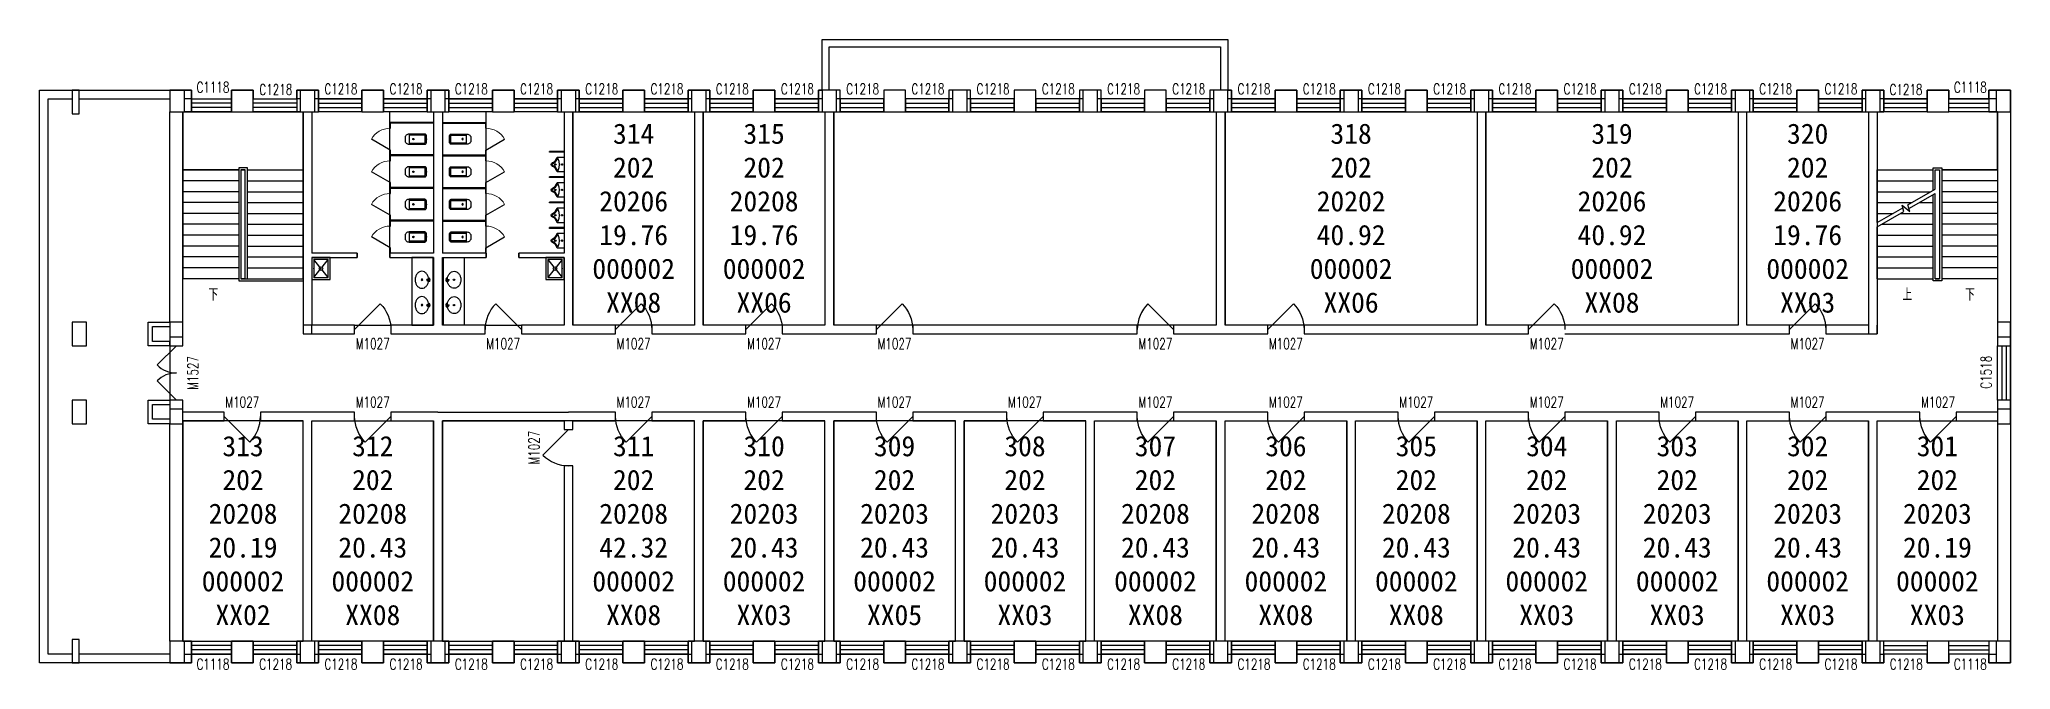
# Model space of a CAD drawing. Header units: millimetres. Extents: x 147696 to 202096, y 126490 to 143873.
import ezdxf

# ---------------------------------------------------------------- set-up
doc = ezdxf.new("R2010")
doc.units = ezdxf.units.MM
doc.header["$LTSCALE"] = 1000
doc.linetypes.add('DASH', pattern=[0.35, 0.25, -0.1])
for name, color, linetype in [('GROS', 6, 'Continuous'), ('RM', 5, 'Continuous'), ('RM$', 5, 'Continuous'), ('RM$TXT', 5, 'Continuous'), ('主体', 255, 'Continuous')]:
    doc.layers.add(name, color=color, linetype=linetype)
doc.layers.get('0').off()
doc.layers.get('0').freeze()
doc.styles.add('_TCH_DIM', font='SIMPLEX', dxfattribs={"bigfont": 'GBCBIG'})
doc.styles.add('_TCH_WINDOW', font='SIMPLEX', dxfattribs={"bigfont": 'GBCBIG'})
doc.styles.get("Standard").update_dxf_attribs({"font": ''})
doc.styles.get('Standard').set_extended_font_data('SimSun')

msp = doc.modelspace()

# ---------------------------------------------------------------- texts
at = {"layer": 'RM$TXT', "char_height": 558.8, "attachment_point": 2}
for s, insert in [('314^M^J202^M^J20206^M^J19.76^M^J000002^M^JXX08^M^J', (164096, 141553)), ('315^M^J202^M^J20208^M^J19.76^M^J000002^M^JXX06^M^J', (167696, 141553)), ('318^M^J202^M^J20202^M^J40.92^M^J000002^M^JXX06^M^J', (183896, 141553)), ('319^M^J202^M^J20206^M^J40.92^M^J000002^M^JXX08^M^J', (191096, 141553)), ('320^M^J202^M^J20206^M^J19.76^M^J000002^M^JXX03^M^J', (196496, 141553)), ('313^M^J202^M^J20208^M^J20.19^M^J000002^M^JXX02^M^J', (153316, 132933)), ('312^M^J202^M^J20208^M^J20.43^M^J000002^M^JXX08^M^J', (156896, 132933)), ('311^M^J202^M^J20208^M^J42.32^M^J000002^M^JXX08^M^J', (164096, 132933)), ('310^M^J202^M^J20203^M^J20.43^M^J000002^M^JXX03^M^J', (167696, 132933)), ('309^M^J202^M^J20203^M^J20.43^M^J000002^M^JXX05^M^J', (171296, 132933)), ('308^M^J202^M^J20203^M^J20.43^M^J000002^M^JXX03^M^J', (174896, 132933)), ('307^M^J202^M^J20208^M^J20.43^M^J000002^M^JXX08^M^J', (178496, 132933)), ('306^M^J202^M^J20208^M^J20.43^M^J000002^M^JXX08^M^J', (182096, 132933)), ('305^M^J202^M^J20208^M^J20.43^M^J000002^M^JXX08^M^J', (185696, 132933)), ('304^M^J202^M^J20203^M^J20.43^M^J000002^M^JXX03^M^J', (189296, 132933)), ('303^M^J202^M^J20203^M^J20.43^M^J000002^M^JXX03^M^J', (192896, 132933)), ('302^M^J202^M^J20203^M^J20.43^M^J000002^M^JXX03^M^J', (196496, 132933)), ('301^M^J202^M^J20203^M^J20.19^M^J000002^M^JXX03^M^J', (200076, 132933))]:
    msp.add_mtext(s, dxfattribs=dict(at, insert=insert))
at = {"layer": '主体', "color": 2, "style": '_TCH_DIM'}
for s, p in [('下', (152361, 136668)), ('上', (199112, 136668)), ('下', (200841, 136668))]:
    msp.add_text(s, height=338, dxfattribs=at).set_placement(p)

# ---------------------------------------------------------------- blocks, each defined once
blk = doc.blocks.new('$DorLib2D$00000114')
at = {"color": 0}
blk.add_line((0.5, 0), (-0.207, 0.707), dxfattribs=at)
blk.add_arc((0.5, 0), 1, 135, 180, dxfattribs=at)
blk = doc.blocks.new('$lvtry$00000201')
at = {"color": 0}
for p, q in [((140, -470, 0), (-140, -470, 0)), ((100, -30, 0), (-100, -30, 0)), ((110, -470, 0), (110, -40, 0))]:
    blk.add_line(p, q, dxfattribs=at)
at = {"color": 0, "elevation": 0}
blk.add_lwpolyline([(140, -40, 0.414214), (100, 0), (-100, 0, 0.414214), (-140, -40), (-140, -480, 0.414214), (-30, -590), (30, -590, 0.414214), (140, -480)], format="xyb", close=True, dxfattribs=at)
blk.add_lwpolyline([(-110, -40), (-110, -470)], dxfattribs=at)
at = {"color": 0}
blk.add_circle((0, -359, 0), 20, dxfattribs=at)
for centre, start, end in [((-100, -40, 0), 90, 180), ((100, -40, 0), 0, 90)]:
    blk.add_arc(centre, 10, start, end, dxfattribs=at)
for p in [(0, 0, 0), (0, -359, 0)]:
    blk.add_point(p, dxfattribs=at)
blk = doc.blocks.new('$TCHSYS$APDOOR2D')
blk.add_line((0.5, 0), (0, 0.866))
at = {"lineweight": 13}
blk.add_arc((0.5, 0), 1, 120, 180, dxfattribs=at)
blk = doc.blocks.new('$lvtry$00000191')
at = {"color": 0}
for p, q in [((-250, -50, 0), (-39, -219, 0)), ((-250, -450, 0), (-39, -281, 0)), ((39, -219, 0), (250, -50, 0)), ((39, -281, 0), (250, -450, 0))]:
    blk.add_line(p, q, dxfattribs=at)
at = {"color": 0, "elevation": 0}
for points in [[(300, -500), (300, 0), (-300, 0), (-300, -500)], [(250, -450), (250, -50), (-250, -50), (-250, -450)]]:
    blk.add_lwpolyline(points, close=True, dxfattribs=at)
at = {"color": 0}
blk.add_circle((0, -250, 0), 50, dxfattribs=at)
for p in [(0, -50, 0), (0, -250, 0)]:
    blk.add_point(p, dxfattribs=at)
blk = doc.blocks.new('$lvtry$00000194')
at = {"color": 0}
for p, q in [((-17, -27), (-17, -17)), ((17, -27), (17, -17))]:
    blk.add_line(p, q, dxfattribs=at)
blk.add_lwpolyline([(14, -39, -0.067374), (92, -53, -0.088152), (166, -93, -0.105269), (218, -155, -0.121685), (235, -224, -0.121685), (218, -292, -0.105269), (166, -355, -0.088152), (92, -394, -0.078966), (0, -409, -0.078966), (-92, -394, -0.088152), (-166, -355, -0.105269), (-218, -292, -0.121685), (-235, -224, -0.121685), (-218, -155, -0.105269), (-166, -93, -0.088152), (-92, -53, -0.059935), (-23, -40, -0.059935)], format="xyb", dxfattribs=at)
for centre, radius in [((0, -221), 20), ((0, -27), 16.7), ((0, -221), 15)]:
    blk.add_circle(centre, radius, dxfattribs=at)
for centre, radius, start, end in [((0, -17), 16.7, 0, 180), ((-40, -17), 10.1, 106.6096, 258.1648), ((-64, 250), 259, 274.7069, 282.3732), ((-75, -197), 173, 71.36, 79.1873), ((-29, -63), 6.77, 155.344, 308.3224), ((-171, 35), 166, 324.8411, 338.1337), ((-171, 35), 170, 324.8411, 331.3523), ((-29, -63), 3.37, 155.344, 308.3224), ((100, -178), 170, 132.3141, 138.8253), ((100, -178), 166, 125.5327, 138.8253), ((-12, -42), 10.6, 201.8924, 261.774), ((-381, -99), 372, 2.3982, 6.7627), ((0, -80), 9.9, 201.7837, 338.2163), ((64, 250), 259, 257.6268, 265.2931), ((381, -99), 372, 170.1008, 177.6018), ((75, -197), 173, 100.8127, 110.4191), ((40, -17), 10.1, 281.8352, 73.3904)]:
    blk.add_arc(centre, radius, start, end, dxfattribs=at)
for p in [(0, -27), (0, -221)]:
    blk.add_point(p, dxfattribs=at)
blk = doc.blocks.new('$WINLIB2D$00000001')
at = {"color": 0}
for points in [[(-0.5, 0.5), (-0.5, -0.5)], [(-0.5, 0.5), (0.5, 0.5)], [(0.5, -0.5), (0.5, 0.5)], [(0.5, 0.167), (-0.5, 0.167)], [(0.5, -0.167), (-0.5, -0.167)], [(-0.5, -0.5), (0.5, -0.5)]]:
    blk.add_lwpolyline(points, dxfattribs=at)
blk = doc.blocks.new('$lvtry$00000222')
at = {"color": 0, "elevation": 0}
blk.add_lwpolyline([(-205, -191), (-205, 0), (205, 0), (205, -191, 0.268068), (51, -323, -0.317765), (0, -360, -0.317765), (-51, -323, 0.268068)], format="xyb", close=True, dxfattribs=at)
at = {"color": 0}
for centre in [(0, -60, 0), (0, -242, 0)]:
    blk.add_circle(centre, 20, dxfattribs=at)
for centre, radius, start, end in [((-152, -175, 0), 10, 114.1084, 248.1394), ((5, -526, 0), 395, 66.6675, 114.1084), ((-243, -401, 0), 233, 19.2639, 68.1394), ((0, -316, 0), 24, 199.2639, 269.4998), ((0, -316, 0), 24, 270.5002, 340.7361), ((243, -401, 0), 233, 110.4941, 160.7361), ((158, -173, 0), 10, 290.4941, 66.6675)]:
    blk.add_arc(centre, radius, start, end, dxfattribs=at)
for p in [(0, -60, 0), (0, -242, 0)]:
    blk.add_point(p, dxfattribs=at)
blk = doc.blocks.new('$DorLib2D$00000116')
at = {"color": 0}
for p, q in [((-0.5, 0), (-0.146, 0.354)), ((0.5, 0), (0.146, 0.354))]:
    blk.add_line(p, q, dxfattribs=at)
for centre, start, end in [((-0.5, 0), 0, 45), ((0.5, 0), 135, 180)]:
    blk.add_arc(centre, 0.5, start, end, dxfattribs=at)

# ---------------------------------------------------------------- linework, layer by layer
at = {"layer": 'GROS'}
msp.add_lwpolyline([(147696, 142473), (151896, 142473), (151896, 142233), (152996, 142233), (152996, 142473), (153596, 142473), (153596, 142233), (154796, 142233), (154796, 142473), (155396, 142473), (155396, 142233), (156596, 142233), (156596, 142473), (157196, 142473), (157196, 142233), (158396, 142233), (158396, 142473), (158996, 142473), (158996, 142233), (160196, 142233), (160196, 142416), (160196, 142473), (160796, 142473), (160796, 142233), (161996, 142233), (161996, 142473), (162596, 142473), (162596, 142233), (163796, 142233), (163796, 142473), (164396, 142473), (164396, 142233), (165596, 142233), (165596, 142473), (166196, 142473), (166196, 142233), (167396, 142233), (167396, 142473), (167996, 142473), (167996, 142233), (169196, 142233), (169196, 142473), (169296, 142473), (169296, 143873), (180496, 143873), (180496, 142473), (180596, 142473), (180596, 142233), (181796, 142233), (181796, 142473), (182396, 142473), (182396, 142233), (183596, 142233), (183596, 142473), (184196, 142473), (184196, 142233), (185396, 142233), (185396, 142473), (185996, 142473), (185996, 142233), (187196, 142233), (187196, 142473), (187796, 142473), (187796, 142233), (188996, 142233), (188996, 142473), (189596, 142473), (189596, 142233), (190796, 142233), (190796, 142473), (191396, 142473), (191396, 142233), (192596, 142233), (192596, 142473), (193196, 142473), (193196, 142233), (194396, 142233), (194396, 142473), (194996, 142473), (194996, 142233), (196196, 142233), (196196, 142473), (196796, 142473), (196796, 142233), (197996, 142233), (197996, 142473), (198596, 142473), (198596, 142233), (199796, 142233), (199796, 142473), (200396, 142473), (200396, 142233), (201496, 142233), (201496, 142473), (202096, 142473), (202096, 126673), (201696, 126673), (201496, 126673), (201496, 126913), (200396, 126913), (200396, 126672), (199796, 126672), (199796, 126913), (198596, 126913), (198596, 126673), (197996, 126673), (197996, 126913), (196796, 126913), (196796, 126672), (196196, 126672), (196196, 126913), (194996, 126913), (194996, 126673), (194396, 126673), (194396, 126913), (193196, 126913), (193196, 126672), (192596, 126672), (192596, 126913), (191396, 126913), (191396, 126673), (190796, 126673), (190796, 126913), (189596, 126913), (189596, 126672), (188996, 126672), (188996, 126913), (187796, 126913), (187796, 126673), (187196, 126673), (187196, 126913), (185996, 126913), (185996, 126672), (185396, 126672), (185396, 126913), (184196, 126913), (184196, 126673), (183596, 126673), (183596, 126913), (182396, 126913), (182396, 126672), (181796, 126672), (181796, 126913), (180596, 126913), (180596, 126673), (179996, 126673), (179996, 126913), (178796, 126913), (178796, 126672), (178196, 126672), (178196, 126913), (176996, 126913), (176996, 126673), (176396, 126673), (176396, 126915), (175196, 126913), (175196, 126672), (174596, 126672), (174596, 126913), (173396, 126913), (173396, 126673), (172796, 126673), (172796, 126913), (171596, 126913), (171596, 126672), (170996, 126672), (170996, 126913), (169796, 126913), (169796, 126673), (169196, 126673), (169196, 126913), (167996, 126913), (167996, 126672), (167396, 126672), (167396, 126913), (166196, 126913), (166196, 126673), (165596, 126673), (165596, 126913), (164396, 126913), (164396, 126672), (163796, 126672), (163796, 126913), (162596, 126913), (162596, 126673), (161996, 126673), (161996, 126913), (160796, 126913), (160796, 126672), (160196, 126672), (160196, 126913), (158996, 126913), (158996, 126673), (158396, 126673), (158396, 126913), (157196, 126913), (157196, 126672), (156596, 126672), (156596, 126913), (155396, 126913), (155396, 126673), (154796, 126673), (154796, 126913), (153596, 126913), (153596, 126672), (152996, 126672), (152996, 126913), (151896, 126913), (151896, 126673), (147696, 126673), (147696, 142473)], dxfattribs=at)
at = {"layer": 'RM', "color": 5}
msp.add_lwpolyline([(169616, 141873), (180176, 141873), (180176, 135993), (169616, 135993)], close=True, dxfattribs=at)
at = {"layer": 'RM$', "color": 5}
for points in [[(162416, 141873), (165776, 141873), (165776, 135993), (162416, 135993)], [(166016, 141873), (169376, 141873), (169376, 135993), (166016, 135993)], [(180416, 141873), (187376, 141873), (187376, 135993), (180416, 135993)], [(187616, 141873), (194576, 141873), (194576, 135993), (187616, 135993)], [(194816, 141873), (198176, 141873), (198176, 135993), (194816, 135993)], [(154976, 133353), (151656, 133353), (151656, 127273), (154976, 127273)], [(155216, 133353), (158576, 133353), (158576, 127273), (155216, 127273)], [(165776, 133353), (158816, 133353), (158816, 127273), (165776, 127273)], [(169376, 133353), (166016, 133353), (166016, 127273), (169376, 127273)], [(172976, 133353), (169616, 133353), (169616, 127273), (172976, 127273)], [(176576, 133353), (173216, 133353), (173216, 127273), (176576, 127273)], [(176816, 133353), (180176, 133353), (180176, 127273), (176816, 127273)], [(180416, 133353), (183776, 133353), (183776, 127273), (180416, 127273)], [(184016, 133353), (187376, 133353), (187376, 127273), (184016, 127273)], [(187616, 133353), (190976, 133353), (190976, 127273), (187616, 127273)], [(191216, 133353), (194576, 133353), (194576, 127273), (191216, 127273)], [(194816, 133353), (198176, 133353), (198176, 127273), (194816, 127273)], [(198416, 133353), (201736, 133353), (201736, 127273), (198416, 127273)]]:
    msp.add_lwpolyline(points, close=True, dxfattribs=at)
at = {"layer": '主体'}
for p, q in [((148796, 142473), (148596, 142473)), ((148596, 142473), (148596, 141823)), ((148796, 141823), (148796, 142473)), ((151696, 142473), (151296, 142473)), ((151296, 142473), (151296, 141873)), ((151696, 141873), (151696, 142473)), ((151896, 142473), (151696, 142473)), ((151896, 142233), (151696, 142233)), ((151896, 142233), (151896, 142473)), ((151896, 141873), (151896, 142233)), ((153596, 142473), (152996, 142473)), ((152996, 142473), (152996, 141873)), ((153596, 141873), (153596, 142473)), ((154896, 142473), (154796, 142473)), ((154796, 142473), (154796, 142233)), ((154896, 142233), (154796, 142233)), ((154796, 142233), (154796, 141873)), ((155296, 142473), (154896, 142473)), ((154896, 142473), (154896, 141873)), ((155296, 141873), (155296, 142473)), ((155396, 142473), (155296, 142473)), ((155396, 142233), (155296, 142233)), ((155396, 142233), (155396, 142473)), ((155396, 141873), (155396, 142233)), ((157196, 142473), (156596, 142473)), ((156596, 142473), (156596, 141873)), ((157196, 141873), (157196, 142473)), ((158496, 142473), (158396, 142473)), ((158396, 142473), (158396, 142233)), ((158496, 142233), (158396, 142233)), ((158396, 142233), (158396, 141873)), ((158896, 142473), (158496, 142473)), ((158496, 142473), (158496, 141873)), ((158896, 141873), (158896, 142473)), ((158996, 142473), (158896, 142473)), ((158996, 142233), (158896, 142233)), ((158996, 142233), (158996, 142473)), ((158996, 141873), (158996, 142233)), ((160796, 142473), (160196, 142473)), ((160196, 142473), (160196, 141873)), ((160796, 141873), (160796, 142473)), ((162096, 142473), (161996, 142473)), ((161996, 142473), (161996, 142233)), ((162096, 142233), (161996, 142233)), ((161996, 142233), (161996, 141873)), ((162496, 142473), (162096, 142473)), ((162096, 142473), (162096, 141873)), ((162496, 141873), (162496, 142473)), ((162596, 142473), (162496, 142473)), ((162596, 142233), (162496, 142233)), ((162596, 142233), (162596, 142473)), ((162596, 141873), (162596, 142233)), ((164396, 142473), (163796, 142473)), ((163796, 142473), (163796, 141873)), ((164396, 141873), (164396, 142473)), ((165696, 142473), (165596, 142473)), ((165596, 142473), (165596, 142233)), ((165696, 142233), (165596, 142233)), ((165596, 142233), (165596, 141873)), ((166096, 142473), (165696, 142473)), ((165696, 142473), (165696, 141873)), ((166096, 141873), (166096, 142473)), ((166196, 142473), (166096, 142473)), ((166196, 142233), (166096, 142233)), ((166196, 142233), (166196, 142473)), ((166196, 141873), (166196, 142233)), ((167996, 142473), (167396, 142473)), ((167396, 142473), (167396, 141873)), ((167996, 141873), (167996, 142473)), ((169296, 142473), (169196, 142473)), ((169196, 142473), (169196, 142233)), ((169296, 142233), (169196, 142233)), ((169196, 142233), (169196, 141873)), ((169696, 142473), (169296, 142473)), ((169296, 142473), (169296, 141873)), ((169696, 141873), (169696, 142473)), ((169796, 142473), (169696, 142473)), ((169796, 142233), (169696, 142233)), ((169796, 142233), (169796, 142473)), ((169796, 141873), (169796, 142233)), ((171596, 142473), (170996, 142473)), ((170996, 142473), (170996, 141873)), ((171596, 141873), (171596, 142473)), ((172896, 142473), (172796, 142473)), ((172796, 142473), (172796, 142233)), ((172896, 142233), (172796, 142233)), ((172796, 142233), (172796, 141873)), ((173296, 142473), (172896, 142473)), ((172896, 142473), (172896, 141873)), ((173396, 142473), (173296, 142473)), ((173296, 141873), (173296, 142473)), ((173396, 142233), (173296, 142233)), ((173396, 142233), (173396, 142473)), ((173396, 141873), (173396, 142233)), ((175196, 142473), (174596, 142473)), ((174596, 142473), (174596, 141873)), ((175196, 141873), (175196, 142473)), ((176496, 142473), (176396, 142473)), ((176396, 142473), (176396, 142233)), ((176496, 142233), (176396, 142233)), ((176396, 142233), (176396, 141873)), ((176896, 142473), (176496, 142473)), ((176496, 142473), (176496, 141873)), ((176996, 142473), (176896, 142473)), ((176896, 141873), (176896, 142473)), ((176996, 142233), (176896, 142233)), ((176996, 142233), (176996, 142473)), ((176996, 141873), (176996, 142233)), ((178796, 142473), (178196, 142473)), ((178196, 142473), (178196, 141873)), ((178796, 141873), (178796, 142473)), ((180096, 142473), (179996, 142473)), ((179996, 142473), (179996, 142233)), ((180096, 142233), (179996, 142233)), ((179996, 142233), (179996, 141873)), ((180496, 142473), (180096, 142473)), ((180096, 142473), (180096, 141873)), ((180496, 141873), (180496, 142473)), ((180596, 142473), (180496, 142473)), ((180596, 142233), (180496, 142233)), ((180596, 142233), (180596, 142473)), ((180596, 141873), (180596, 142233)), ((182396, 142473), (181796, 142473)), ((181796, 142473), (181796, 141873)), ((182396, 141873), (182396, 142473)), ((183696, 142473), (183596, 142473)), ((183596, 142473), (183596, 142233)), ((183696, 142233), (183596, 142233)), ((183596, 142233), (183596, 141873)), ((184096, 142473), (183696, 142473)), ((183696, 142473), (183696, 141873)), ((184096, 141873), (184096, 142473)), ((184196, 142473), (184096, 142473)), ((184196, 142233), (184096, 142233)), ((184196, 142233), (184196, 142473)), ((184196, 141873), (184196, 142233)), ((185996, 142473), (185396, 142473)), ((185396, 142473), (185396, 141873)), ((185996, 141873), (185996, 142473)), ((187296, 142473), (187196, 142473)), ((187196, 142473), (187196, 142233)), ((187296, 142233), (187196, 142233)), ((187196, 142233), (187196, 141873)), ((187696, 142473), (187296, 142473)), ((187296, 142473), (187296, 141873)), ((187696, 141873), (187696, 142473)), ((187796, 142473), (187696, 142473)), ((187796, 142233), (187696, 142233)), ((187796, 142233), (187796, 142473)), ((187796, 141873), (187796, 142233)), ((189596, 142473), (188996, 142473)), ((188996, 142473), (188996, 141873)), ((189596, 141873), (189596, 142473)), ((190896, 142473), (190796, 142473)), ((190796, 142473), (190796, 142233)), ((190896, 142233), (190796, 142233)), ((190796, 142233), (190796, 141873)), ((191296, 142473), (190896, 142473)), ((190896, 142473), (190896, 141873)), ((191296, 141873), (191296, 142473)), ((191396, 142473), (191296, 142473)), ((191396, 142233), (191296, 142233)), ((191396, 142233), (191396, 142473)), ((191396, 141873), (191396, 142233)), ((193196, 142473), (192596, 142473)), ((192596, 142473), (192596, 141873)), ((193196, 141873), (193196, 142473)), ((194496, 142473), (194396, 142473)), ((194396, 142473), (194396, 142233)), ((194496, 142233), (194396, 142233)), ((194396, 142233), (194396, 141873)), ((194896, 142473), (194496, 142473)), ((194496, 142473), (194496, 141873)), ((194896, 141873), (194896, 142473)), ((194996, 142473), (194896, 142473)), ((194996, 142233), (194896, 142233)), ((194996, 142233), (194996, 142473)), ((194996, 141873), (194996, 142233)), ((196796, 142473), (196196, 142473)), ((196196, 142473), (196196, 141873)), ((196796, 141873), (196796, 142473)), ((198096, 142473), (197996, 142473)), ((197996, 142473), (197996, 142233)), ((198096, 142233), (197996, 142233)), ((197996, 142233), (197996, 141873)), ((198496, 142473), (198096, 142473)), ((198096, 142473), (198096, 141873)), ((198496, 141873), (198496, 142473)), ((198596, 142473), (198496, 142473)), ((198596, 142233), (198496, 142233)), ((198596, 142233), (198596, 142473)), ((198596, 141873), (198596, 142233)), ((200396, 142473), (199796, 142473)), ((199796, 142473), (199796, 141873)), ((200396, 141873), (200396, 142473)), ((201696, 142473), (201496, 142473)), ((201496, 142473), (201496, 142233)), ((201696, 142233), (201496, 142233)), ((201496, 142233), (201496, 141873)), ((202096, 142473), (201696, 142473)), ((201696, 142473), (201696, 141873)), ((202096, 141873), (202096, 142473)), ((148596, 141823), (148796, 141823)), ((151296, 141873), (151696, 141873)), ((151296, 136073), (151296, 141873)), ((151656, 141873), (151656, 140273)), ((151656, 136073), (151656, 141873)), ((152996, 141873), (151696, 141873)), ((151696, 141873), (151896, 141873)), ((152996, 141873), (153596, 141873)), ((154896, 141873), (153596, 141873)), ((154796, 141873), (154896, 141873)), ((154896, 141873), (155296, 141873)), ((154976, 141873), (154976, 137853)), ((154976, 140273), (154976, 141873)), ((155216, 141873), (155216, 137973)), ((155296, 141873), (155396, 141873)), ((156596, 141873), (157196, 141873)), ((157364, 137973), (157364, 141873)), ((158576, 141586), (157364, 141586)), ((157364, 141586), (157364, 141423)), ((158576, 141561), (157389, 141561)), ((157389, 141423), (157389, 141561)), ((158396, 141873), (158496, 141873)), ((158496, 141873), (158896, 141873)), ((158576, 141873), (158576, 137973)), ((158576, 141561), (158576, 141586)), ((158816, 141873), (158816, 137973)), ((158816, 141586), (160029, 141586)), ((158816, 141586), (158816, 141561)), ((158816, 141561), (160004, 141561)), ((158896, 141873), (158996, 141873)), ((160004, 141561), (160004, 141423)), ((160029, 137973), (160029, 141873)), ((160029, 141423), (160029, 141586)), ((160196, 141873), (160796, 141873)), ((161996, 141873), (162096, 141873)), ((162096, 141873), (162496, 141873)), ((162176, 141873), (162176, 137973)), ((162416, 141873), (162416, 137853)), ((162496, 141873), (162596, 141873)), ((163796, 141873), (164396, 141873)), ((165596, 141873), (165696, 141873)), ((165696, 141873), (166096, 141873)), ((165776, 141873), (165776, 135993)), ((166016, 141873), (166016, 135993)), ((166096, 141873), (166196, 141873)), ((167396, 141873), (167996, 141873)), ((169196, 141873), (169296, 141873)), ((169296, 141873), (169696, 141873)), ((169376, 141873), (169376, 135993)), ((169616, 141873), (169616, 135993)), ((169696, 141873), (169796, 141873)), ((170996, 141873), (171596, 141873)), ((172796, 141873), (172896, 141873)), ((172896, 141873), (173296, 141873)), ((173296, 141873), (173396, 141873)), ((174596, 141873), (175196, 141873)), ((176396, 141873), (176496, 141873)), ((176496, 141873), (176896, 141873)), ((176896, 141873), (176996, 141873)), ((178196, 141873), (178796, 141873)), ((179996, 141873), (180096, 141873)), ((180096, 141873), (180496, 141873)), ((180176, 141873), (180176, 135993)), ((180416, 141873), (180416, 135993)), ((180496, 141873), (180596, 141873)), ((181796, 141873), (182396, 141873)), ((183596, 141873), (183696, 141873)), ((183696, 141873), (184096, 141873)), ((184096, 141873), (184196, 141873)), ((185396, 141873), (185996, 141873)), ((187196, 141873), (187296, 141873)), ((187296, 141873), (187696, 141873)), ((187376, 141873), (187376, 135993)), ((187616, 141873), (187616, 135993)), ((187696, 141873), (187796, 141873)), ((188996, 141873), (189596, 141873)), ((190796, 141873), (190896, 141873)), ((190896, 141873), (191296, 141873)), ((191296, 141873), (191396, 141873)), ((192596, 141873), (193196, 141873)), ((194396, 141873), (194496, 141873)), ((194496, 141873), (194896, 141873)), ((194576, 141873), (194576, 135993)), ((194816, 135993), (194816, 141873)), ((194896, 141873), (194996, 141873)), ((196196, 141873), (196796, 141873)), ((197996, 141873), (198096, 141873)), ((198096, 141873), (198496, 141873)), ((198176, 141873), (198176, 135993)), ((198416, 141873), (198416, 135753)), ((198416, 141873), (198416, 140273)), ((199796, 141873), (198496, 141873)), ((198496, 141873), (198596, 141873)), ((199796, 141873), (200396, 141873)), ((201736, 141873), (200396, 141873)), ((201496, 141873), (201696, 141873)), ((201696, 141873), (202096, 141873)), ((201736, 141873), (201736, 136073)), ((201736, 140273), (201736, 141873)), ((202096, 141873), (202096, 136073)), ((157364, 141423), (157389, 141423)), ((160004, 141423), (160029, 141423)), ((157389, 140823), (157364, 140823)), ((157364, 140823), (157364, 140673)), ((157364, 140673), (157364, 140523)), ((157364, 140523), (157389, 140523)), ((157389, 140686), (157389, 140823)), ((158576, 140686), (157389, 140686)), ((158576, 140661), (157389, 140661)), ((157389, 140523), (157389, 140661)), ((158576, 140661), (158576, 140686)), ((158816, 140686), (160004, 140686)), ((158816, 140686), (158816, 140661)), ((158816, 140661), (160004, 140661)), ((160029, 140823), (160004, 140823)), ((160004, 140823), (160004, 140686)), ((160004, 140661), (160004, 140523)), ((160004, 140523), (160029, 140523)), ((160029, 140673), (160029, 140823)), ((160029, 140523), (160029, 140673)), ((162176, 140786), (161776, 140786)), ((161776, 140761), (161776, 140786)), ((162176, 140761), (161776, 140761)), ((162176, 140761), (162176, 140786)), ((151656, 140273), (151656, 137273)), ((154976, 137273), (154976, 140273)), ((157389, 139923), (157364, 139923)), ((157364, 139923), (157364, 139773)), ((157389, 139786), (157389, 139923)), ((160029, 139923), (160004, 139923)), ((160004, 139923), (160004, 139786)), ((160029, 139773), (160029, 139923)), ((162176, 140086), (161776, 140086)), ((161776, 140061), (161776, 140086)), ((162176, 140061), (161776, 140061)), ((162176, 140061), (162176, 140086)), ((198416, 138819), (198416, 140273)), ((201736, 140273), (201736, 137273)), ((157364, 139773), (157364, 139623)), ((157364, 139623), (157389, 139623)), ((158576, 139786), (157389, 139786)), ((158576, 139761), (157389, 139761)), ((157389, 139623), (157389, 139761)), ((158576, 139761), (158576, 139786)), ((158816, 139786), (160004, 139786)), ((158816, 139786), (158816, 139761)), ((158816, 139761), (160004, 139761)), ((160004, 139761), (160004, 139623)), ((160004, 139623), (160029, 139623)), ((160029, 139623), (160029, 139773)), ((162176, 139386), (161776, 139386)), ((161776, 139361), (161776, 139386)), ((162176, 139361), (161776, 139361)), ((162176, 139361), (162176, 139386)), ((157389, 139023), (157364, 139023)), ((157364, 139023), (157364, 138873)), ((157364, 138873), (157364, 138723)), ((157364, 138723), (157389, 138723)), ((157389, 138886), (157389, 139023)), ((158576, 138886), (157389, 138886)), ((158576, 138861), (157389, 138861)), ((157389, 138723), (157389, 138861)), ((158576, 138861), (158576, 138886)), ((158816, 138886), (160004, 138886)), ((158816, 138886), (158816, 138861)), ((158816, 138861), (160004, 138861)), ((160029, 139023), (160004, 139023)), ((160004, 139023), (160004, 138886)), ((160004, 138861), (160004, 138723)), ((160004, 138723), (160029, 138723)), ((160029, 138873), (160029, 139023)), ((160029, 138723), (160029, 138873)), ((162176, 138686), (161776, 138686)), ((161776, 138661), (161776, 138686)), ((162176, 138661), (161776, 138661)), ((162176, 138661), (162176, 138686)), ((198416, 137273), (198416, 138704)), ((154976, 137853), (154976, 135753)), ((156464, 137973), (155216, 137973)), ((155216, 137853), (156464, 137853)), ((155216, 137853), (155216, 135993)), ((156464, 137853), (156464, 137973)), ((157389, 138123), (157364, 138123)), ((157364, 138123), (157364, 137973)), ((158576, 137973), (157364, 137973)), ((157364, 137973), (157364, 137853)), ((157364, 137973), (157389, 137973)), ((157364, 137853), (158576, 137853)), ((157389, 137973), (157389, 138123)), ((158550, 137853), (158550, 135993)), ((158576, 137853), (158576, 135993)), ((160029, 137973), (158816, 137973)), ((158816, 137853), (160029, 137853)), ((158816, 137853), (158816, 135993)), ((158842, 137853), (158842, 135993)), ((160029, 138123), (160004, 138123)), ((160004, 138123), (160004, 137973)), ((160004, 137973), (160029, 137973)), ((160029, 137973), (160029, 138123)), ((160029, 137853), (160029, 137973)), ((162176, 137973), (160929, 137973)), ((160929, 137973), (160929, 137853)), ((160929, 137853), (162176, 137853)), ((162176, 137853), (162176, 135993)), ((162416, 137853), (162416, 135993)), ((154976, 137273), (154976, 137213)), ((148996, 136073), (148596, 136073)), ((148596, 136073), (148596, 135423)), ((148996, 135423), (148996, 136073)), ((150696, 135423), (150696, 136073)), ((150696, 136073), (151296, 136073)), ((151656, 136073), (151296, 136073)), ((151296, 136073), (151296, 135673)), ((151656, 135673), (151656, 136073)), ((202096, 136073), (201736, 136073)), ((201736, 136073), (201736, 135673)), ((202096, 135673), (202096, 136073)), ((150816, 135543), (150816, 135953)), ((150816, 135953), (151296, 135953)), ((151296, 135543), (150816, 135543)), ((151296, 135673), (151296, 135423)), ((151296, 135673), (151656, 135673)), ((151296, 135423), (151296, 135543)), ((151656, 135423), (151656, 135673)), ((155216, 135993), (154976, 135993)), ((154976, 135993), (154976, 135753)), ((154976, 135753), (156396, 135753)), ((154976, 135753), (155216, 135753)), ((156396, 135993), (155216, 135993)), ((155216, 135753), (155216, 135993)), ((156396, 135993), (157396, 135993)), ((156396, 135753), (156396, 135993)), ((158576, 135993), (157396, 135993)), ((157396, 135993), (157396, 135753)), ((157396, 135753), (158696, 135753)), ((158696, 135753), (159996, 135753)), ((159996, 135993), (158816, 135993)), ((159996, 135993), (160996, 135993)), ((159996, 135753), (159996, 135993)), ((162176, 135993), (160996, 135993)), ((160996, 135993), (160996, 135753)), ((160996, 135753), (162296, 135753)), ((162296, 135753), (163596, 135753)), ((163596, 135993), (162416, 135993)), ((163596, 135753), (163596, 135993)), ((165776, 135993), (164596, 135993)), ((164596, 135993), (164596, 135753)), ((164596, 135753), (165896, 135753)), ((165896, 135753), (167196, 135753)), ((167196, 135993), (166016, 135993)), ((167196, 135753), (167196, 135993)), ((169376, 135993), (168196, 135993)), ((168196, 135993), (168196, 135753)), ((168196, 135753), (169496, 135753)), ((169496, 135753), (170796, 135753)), ((170796, 135993), (169616, 135993)), ((170796, 135753), (170796, 135993)), ((177996, 135993), (171796, 135993)), ((171796, 135993), (171796, 135753)), ((171796, 135753), (177996, 135753)), ((177996, 135753), (177996, 135993)), ((180176, 135993), (178996, 135993)), ((178996, 135993), (178996, 135753)), ((178996, 135753), (180296, 135753)), ((180296, 135753), (181596, 135753)), ((181596, 135993), (180416, 135993)), ((181596, 135753), (181596, 135993)), ((187376, 135993), (182596, 135993)), ((182596, 135993), (182596, 135753)), ((182596, 135753), (187496, 135753)), ((187496, 135753), (188796, 135753)), ((188796, 135993), (187616, 135993)), ((188796, 135753), (188796, 135993)), ((194576, 135993), (189796, 135993)), ((189796, 135753), (194696, 135753)), ((194696, 135753), (195996, 135753)), ((195996, 135993), (194816, 135993)), ((195996, 135753), (195996, 135993)), ((198176, 135993), (196996, 135993)), ((196996, 135993), (196996, 135753)), ((196996, 135753), (198416, 135753)), ((198176, 135993), (198176, 135753)), ((198416, 135753), (198416, 135993)), ((201736, 135673), (201736, 135423)), ((201736, 135673), (202096, 135673)), ((202096, 135423), (202096, 135673)), ((148596, 135423), (148996, 135423)), ((151296, 135423), (150696, 135423)), ((151296, 135423), (151296, 133923)), ((151296, 135423), (151656, 135423)), ((201736, 135423), (202096, 135423)), ((148996, 133923), (148596, 133923)), ((148596, 133923), (148596, 133273)), ((148996, 133273), (148996, 133923)), ((150696, 133273), (150696, 133923)), ((150696, 133923), (151296, 133923)), ((151656, 133923), (151296, 133923)), ((151296, 133923), (151296, 133673)), ((151296, 133923), (151296, 133803)), ((151656, 133673), (151656, 133923)), ((202096, 133923), (201736, 133923)), ((201736, 133923), (201736, 133673)), ((202096, 133673), (202096, 133923)), ((150816, 133393), (150816, 133803)), ((150816, 133803), (151296, 133803)), ((151296, 133393), (150816, 133393)), ((151656, 133673), (151296, 133673)), ((151296, 133673), (151296, 133273)), ((151656, 133273), (151656, 133673)), ((152796, 133593), (151656, 133593)), ((151656, 133353), (152796, 133353)), ((152796, 133353), (152796, 133593)), ((155096, 133593), (153796, 133593)), ((153796, 133593), (153796, 133353)), ((153796, 133353), (154976, 133353)), ((154976, 127273), (154976, 133353)), ((156396, 133593), (155096, 133593)), ((155216, 133353), (156396, 133353)), ((155216, 127273), (155216, 133353)), ((156396, 133353), (156396, 133593)), ((158696, 133593), (157396, 133593)), ((157396, 133593), (157396, 133353)), ((157396, 133353), (158576, 133353)), ((158576, 127273), (158576, 133353)), ((158696, 133593), (162296, 133593)), ((158816, 127273), (158816, 133353)), ((158816, 133353), (162176, 133353)), ((162176, 133353), (162176, 133113)), ((163596, 133593), (162296, 133593)), ((162416, 133353), (163596, 133353)), ((162416, 133113), (162416, 133353)), ((163596, 133353), (163596, 133593)), ((165896, 133593), (164596, 133593)), ((164596, 133593), (164596, 133353)), ((164596, 133353), (165776, 133353)), ((165776, 127273), (165776, 133353)), ((167196, 133593), (165896, 133593)), ((166016, 133353), (167196, 133353)), ((166016, 127273), (166016, 133353)), ((167196, 133353), (167196, 133593)), ((169496, 133593), (168196, 133593)), ((168196, 133593), (168196, 133353)), ((168196, 133353), (169376, 133353)), ((169376, 127273), (169376, 133353)), ((170796, 133593), (169496, 133593)), ((169616, 127273), (169616, 133353)), ((169616, 133353), (170796, 133353)), ((170796, 133353), (170796, 133593)), ((173096, 133593), (171796, 133593)), ((171796, 133593), (171796, 133353)), ((171796, 133353), (172976, 133353)), ((172976, 127273), (172976, 133353)), ((174396, 133593), (173096, 133593)), ((173216, 133353), (174396, 133353)), ((173216, 127273), (173216, 133353)), ((174396, 133353), (174396, 133593)), ((176696, 133593), (175396, 133593)), ((175396, 133593), (175396, 133353)), ((175396, 133353), (176576, 133353)), ((176576, 127273), (176576, 133353)), ((177996, 133593), (176696, 133593)), ((176816, 133353), (177996, 133353)), ((176816, 127273), (176816, 133353)), ((177996, 133353), (177996, 133593)), ((180296, 133593), (178996, 133593)), ((178996, 133593), (178996, 133353)), ((178996, 133353), (180176, 133353)), ((180176, 127273), (180176, 133353)), ((181596, 133593), (180296, 133593)), ((180416, 133353), (181596, 133353)), ((180416, 127273), (180416, 133353)), ((181596, 133353), (181596, 133593)), ((183896, 133593), (182596, 133593)), ((182596, 133593), (182596, 133353)), ((182596, 133353), (183776, 133353)), ((183776, 127273), (183776, 133353)), ((185196, 133593), (183896, 133593)), ((184016, 127273), (184016, 133353)), ((184016, 133353), (185196, 133353)), ((185196, 133353), (185196, 133593)), ((187496, 133593), (186196, 133593)), ((186196, 133593), (186196, 133353)), ((186196, 133353), (187376, 133353)), ((187376, 127273), (187376, 133353)), ((188796, 133593), (187496, 133593)), ((187616, 127273), (187616, 133353)), ((187616, 133353), (188796, 133353)), ((188796, 133353), (188796, 133593)), ((191096, 133593), (189796, 133593)), ((189796, 133593), (189796, 133353)), ((189796, 133353), (190976, 133353)), ((190976, 127273), (190976, 133353)), ((192396, 133593), (191096, 133593)), ((191216, 127273), (191216, 133353)), ((191216, 133353), (192396, 133353)), ((192396, 133353), (192396, 133593)), ((194696, 133593), (193396, 133593)), ((193396, 133593), (193396, 133353)), ((193396, 133353), (194576, 133353)), ((194576, 127273), (194576, 133353)), ((195996, 133593), (194696, 133593)), ((194816, 133353), (195996, 133353)), ((194816, 127273), (194816, 133353)), ((195996, 133353), (195996, 133593)), ((198296, 133593), (196996, 133593)), ((196996, 133593), (196996, 133353)), ((196996, 133353), (198176, 133353)), ((198176, 127273), (198176, 133353)), ((199596, 133593), (198296, 133593)), ((198416, 127273), (198416, 133353)), ((198416, 133353), (199596, 133353)), ((199596, 133353), (199596, 133593)), ((201736, 133593), (200596, 133593)), ((200596, 133593), (200596, 133353)), ((200596, 133353), (201736, 133353)), ((202096, 133673), (201736, 133673)), ((201736, 133673), (201736, 133273)), ((202096, 133273), (202096, 133673)), ((148596, 133273), (148996, 133273)), ((151296, 133273), (150696, 133273)), ((151296, 127273), (151296, 133273)), ((151296, 133273), (151656, 133273)), ((151656, 127273), (151656, 133273)), ((162176, 133113), (162416, 133113)), ((201736, 133273), (201736, 127273)), ((201736, 133273), (202096, 133273)), ((202096, 133273), (202096, 127273)), ((162416, 132113), (162176, 132113)), ((162176, 132113), (162176, 127273)), ((162416, 127273), (162416, 132113)), ((148796, 127323), (148596, 127323)), ((148596, 127323), (148596, 126673)), ((148796, 126673), (148796, 127323)), ((151696, 127273), (151296, 127273)), ((151296, 127273), (151296, 126673)), ((151896, 127273), (151696, 127273)), ((151696, 126673), (151696, 127273)), ((151696, 126913), (151896, 126913)), ((151896, 126913), (151896, 127273)), ((151896, 126673), (151896, 126913)), ((153296, 127273), (152996, 127273)), ((152996, 127273), (152996, 127272)), ((153596, 127272), (152996, 127272)), ((152996, 127272), (152996, 126672)), ((153596, 127273), (153296, 127273)), ((153596, 127272), (153596, 127273)), ((153596, 126672), (153596, 127272)), ((154896, 127273), (154796, 127273)), ((154796, 127273), (154796, 126913)), ((154796, 126913), (154796, 126673)), ((154796, 126913), (154896, 126913)), ((155296, 127273), (154896, 127273)), ((154896, 127273), (154896, 126673)), ((155396, 127273), (155296, 127273)), ((155296, 126673), (155296, 127273)), ((155296, 126913), (155396, 126913)), ((155396, 126913), (155396, 127273)), ((155396, 126673), (155396, 126913)), ((156896, 127273), (156596, 127273)), ((156596, 127273), (156596, 127272)), ((157196, 127272), (156596, 127272)), ((156596, 127272), (156596, 126672)), ((157196, 127273), (156896, 127273)), ((157196, 127272), (157196, 127273)), ((157196, 126672), (157196, 127272)), ((158496, 127273), (158396, 127273)), ((158396, 126913), (158396, 126673)), ((158396, 126913), (158496, 126913)), ((158896, 127273), (158496, 127273)), ((158496, 127273), (158496, 126673)), ((158896, 126673), (158896, 127273)), ((158996, 127273), (158896, 127273)), ((158896, 126913), (158996, 126913)), ((158996, 126913), (158996, 127273)), ((158996, 126673), (158996, 126913)), ((160496, 127273), (160196, 127273)), ((160196, 127273), (160196, 127272)), ((160796, 127272), (160196, 127272)), ((160196, 127272), (160196, 126672)), ((160796, 127273), (160496, 127273)), ((160796, 127272), (160796, 127273)), ((160796, 126672), (160796, 127272)), ((162096, 127273), (161996, 127273)), ((161996, 127273), (161996, 126913)), ((161996, 126913), (161996, 126673)), ((161996, 126913), (162096, 126913)), ((162496, 127273), (162096, 127273)), ((162096, 127273), (162096, 126673)), ((162496, 126673), (162496, 127273)), ((162596, 127273), (162496, 127273)), ((162496, 126913), (162596, 126913)), ((162596, 126913), (162596, 127273)), ((162596, 126673), (162596, 126913)), ((164096, 127273), (163796, 127273)), ((163796, 127273), (163796, 127272)), ((164396, 127272), (163796, 127272)), ((163796, 127272), (163796, 126672)), ((164396, 127273), (164096, 127273)), ((164396, 127272), (164396, 127273)), ((164396, 126672), (164396, 127272)), ((165696, 127273), (165596, 127273)), ((165596, 127273), (165596, 126913)), ((165596, 126913), (165596, 126673)), ((165596, 126913), (165696, 126913)), ((166096, 127273), (165696, 127273)), ((165696, 127273), (165696, 126673)), ((166096, 126673), (166096, 127273)), ((166196, 127273), (166096, 127273)), ((166096, 126913), (166196, 126913)), ((166196, 126913), (166196, 127273)), ((166196, 126673), (166196, 126913)), ((167696, 127273), (167396, 127273)), ((167396, 127273), (167396, 127272)), ((167996, 127272), (167396, 127272)), ((167396, 127272), (167396, 126672)), ((167996, 127273), (167696, 127273)), ((167996, 127272), (167996, 127273)), ((167996, 126672), (167996, 127272)), ((169296, 127273), (169196, 127273)), ((169196, 127273), (169196, 126913)), ((169196, 126913), (169196, 126673)), ((169196, 126913), (169296, 126913)), ((169696, 127273), (169296, 127273)), ((169296, 127273), (169296, 126673)), ((169696, 126673), (169696, 127273)), ((169796, 127273), (169696, 127273)), ((169696, 126913), (169796, 126913)), ((169796, 126913), (169796, 127273)), ((169796, 126673), (169796, 126913)), ((171296, 127273), (170996, 127273)), ((170996, 127273), (170996, 127272)), ((171596, 127272), (170996, 127272)), ((170996, 127272), (170996, 126672)), ((171596, 127273), (171296, 127273)), ((171596, 127272), (171596, 127273)), ((171596, 126672), (171596, 127272)), ((172896, 127273), (172796, 127273)), ((172796, 127273), (172796, 126913)), ((172796, 126913), (172796, 126673)), ((172796, 126913), (172896, 126913)), ((173296, 127273), (172896, 127273)), ((172896, 127273), (172896, 126673)), ((173296, 126673), (173296, 127273)), ((173396, 127273), (173296, 127273)), ((173296, 126913), (173396, 126913)), ((173396, 126913), (173396, 127273)), ((173396, 126673), (173396, 126913)), ((174896, 127273), (174596, 127273)), ((174596, 127273), (174596, 127272)), ((175196, 127272), (174596, 127272)), ((174596, 127272), (174596, 126672)), ((175196, 127273), (174896, 127273)), ((175196, 127272), (175196, 127273)), ((175196, 126672), (175196, 127272)), ((176496, 127273), (176396, 127273)), ((176396, 127273), (176396, 126913)), ((176396, 126913), (176396, 126673)), ((176396, 126913), (176496, 126913)), ((176896, 127273), (176496, 127273)), ((176496, 127273), (176496, 126673)), ((176896, 126673), (176896, 127273)), ((176996, 127273), (176896, 127273)), ((176896, 126913), (176996, 126913)), ((176996, 126913), (176996, 127273)), ((176996, 126673), (176996, 126913)), ((178496, 127273), (178196, 127273)), ((178196, 127273), (178196, 127272)), ((178796, 127272), (178196, 127272)), ((178196, 127272), (178196, 126672)), ((178796, 127273), (178496, 127273)), ((178796, 127272), (178796, 127273)), ((178796, 126672), (178796, 127272)), ((180096, 127273), (179996, 127273)), ((179996, 127273), (179996, 126913)), ((179996, 126913), (179996, 126673)), ((179996, 126913), (180096, 126913)), ((180496, 127273), (180096, 127273)), ((180096, 127273), (180096, 126673)), ((180496, 126673), (180496, 127273)), ((180596, 127273), (180496, 127273)), ((180496, 126913), (180596, 126913)), ((180596, 126913), (180596, 127273)), ((180596, 126673), (180596, 126913)), ((182096, 127273), (181796, 127273)), ((181796, 127273), (181796, 127272)), ((182396, 127272), (181796, 127272)), ((181796, 127272), (181796, 126672)), ((182396, 127273), (182096, 127273)), ((182396, 127272), (182396, 127273)), ((182396, 126672), (182396, 127272)), ((183696, 127273), (183596, 127273)), ((183596, 127273), (183596, 126913)), ((183596, 126913), (183596, 126673)), ((183596, 126913), (183696, 126913)), ((184096, 127273), (183696, 127273)), ((183696, 127273), (183696, 126673)), ((184096, 126673), (184096, 127273)), ((184196, 127273), (184096, 127273)), ((184096, 126913), (184196, 126913)), ((184196, 126913), (184196, 127273)), ((184196, 126673), (184196, 126913)), ((185696, 127273), (185396, 127273)), ((185396, 127273), (185396, 127272)), ((185996, 127272), (185396, 127272)), ((185396, 127272), (185396, 126672)), ((185996, 127273), (185696, 127273)), ((185996, 127272), (185996, 127273)), ((185996, 126672), (185996, 127272)), ((187296, 127273), (187196, 127273)), ((187196, 127273), (187196, 126913)), ((187196, 126913), (187196, 126673)), ((187196, 126913), (187296, 126913)), ((187696, 127273), (187296, 127273)), ((187296, 127273), (187296, 126673)), ((187696, 126673), (187696, 127273)), ((187796, 127273), (187696, 127273)), ((187696, 126913), (187796, 126913)), ((187796, 126913), (187796, 127273)), ((187796, 126673), (187796, 126913)), ((189296, 127273), (188996, 127273)), ((188996, 127273), (188996, 127272)), ((189596, 127272), (188996, 127272)), ((188996, 127272), (188996, 126672)), ((189596, 127273), (189296, 127273)), ((189596, 127272), (189596, 127273)), ((189596, 126672), (189596, 127272)), ((190896, 127273), (190796, 127273)), ((190796, 127273), (190796, 126913)), ((190796, 126913), (190796, 126673)), ((190796, 126913), (190896, 126913)), ((191296, 127273), (190896, 127273)), ((190896, 127273), (190896, 126673)), ((191296, 126673), (191296, 127273)), ((191396, 127273), (191296, 127273)), ((191296, 126913), (191396, 126913)), ((191396, 126913), (191396, 127273)), ((191396, 126673), (191396, 126913)), ((192896, 127273), (192596, 127273)), ((192596, 127273), (192596, 127272)), ((193196, 127272), (192596, 127272)), ((192596, 127272), (192596, 126672)), ((193196, 127273), (192896, 127273)), ((193196, 127272), (193196, 127273)), ((193196, 126672), (193196, 127272)), ((194496, 127273), (194396, 127273)), ((194396, 127273), (194396, 126913)), ((194396, 126913), (194396, 126673)), ((194396, 126913), (194496, 126913)), ((194896, 127273), (194496, 127273)), ((194496, 127273), (194496, 126673)), ((194896, 126673), (194896, 127273)), ((194996, 127273), (194896, 127273)), ((194896, 126913), (194996, 126913)), ((194996, 126913), (194996, 127273)), ((194996, 126673), (194996, 126913)), ((196496, 127273), (196196, 127273)), ((196196, 127273), (196196, 127272)), ((196796, 127272), (196196, 127272)), ((196196, 127272), (196196, 126672)), ((196796, 127273), (196496, 127273)), ((196796, 127272), (196796, 127273)), ((196796, 126672), (196796, 127272)), ((198096, 127273), (197996, 127273)), ((197996, 127273), (197996, 126913)), ((197996, 126913), (197996, 126673)), ((197996, 126913), (198096, 126913)), ((198496, 127273), (198096, 127273)), ((198096, 127273), (198096, 126673)), ((198496, 126673), (198496, 127273)), ((198596, 127273), (198496, 127273)), ((198496, 126913), (198596, 126913)), ((198596, 126913), (198596, 127273)), ((198596, 126673), (198596, 126913)), ((200096, 127273), (199796, 127273)), ((199796, 127273), (199796, 127272)), ((200396, 127272), (199796, 127272)), ((199796, 127272), (199796, 126672)), ((200396, 127273), (200096, 127273)), ((200396, 127272), (200396, 127273)), ((200396, 126672), (200396, 127272)), ((201696, 127273), (201496, 127273)), ((201496, 127273), (201496, 126913)), ((201496, 126913), (201696, 126913)), ((201496, 126913), (201496, 126673)), ((202096, 127273), (201696, 127273)), ((201696, 127273), (201696, 126673)), ((202096, 126673), (202096, 127273)), ((148596, 126673), (148796, 126673)), ((151296, 126673), (151696, 126673)), ((151696, 126673), (151896, 126673)), ((152996, 126672), (153596, 126672)), ((154796, 126673), (154896, 126673)), ((154896, 126673), (155296, 126673)), ((155296, 126673), (155396, 126673)), ((156596, 126672), (157196, 126672)), ((158396, 126673), (158496, 126673)), ((158496, 126673), (158896, 126673)), ((158896, 126673), (158996, 126673)), ((160196, 126672), (160796, 126672)), ((161996, 126673), (162096, 126673)), ((162096, 126673), (162496, 126673)), ((162496, 126673), (162596, 126673)), ((163796, 126672), (164396, 126672)), ((165596, 126673), (165696, 126673)), ((165696, 126673), (166096, 126673)), ((166096, 126673), (166196, 126673)), ((167396, 126672), (167996, 126672)), ((169196, 126673), (169296, 126673)), ((169296, 126673), (169696, 126673)), ((169696, 126673), (169796, 126673)), ((170996, 126672), (171596, 126672)), ((172796, 126673), (172896, 126673)), ((172896, 126673), (173296, 126673)), ((173296, 126673), (173396, 126673)), ((174596, 126672), (175196, 126672)), ((176396, 126673), (176496, 126673)), ((176496, 126673), (176896, 126673)), ((176896, 126673), (176996, 126673)), ((178196, 126672), (178796, 126672)), ((179996, 126673), (180096, 126673)), ((180096, 126673), (180496, 126673)), ((180496, 126673), (180596, 126673)), ((181796, 126672), (182396, 126672)), ((183596, 126673), (183696, 126673)), ((183696, 126673), (184096, 126673)), ((184096, 126673), (184196, 126673)), ((185396, 126672), (185996, 126672)), ((187196, 126673), (187296, 126673)), ((187296, 126673), (187696, 126673)), ((187696, 126673), (187796, 126673)), ((188996, 126672), (189596, 126672)), ((190796, 126673), (190896, 126673)), ((190896, 126673), (191296, 126673)), ((191296, 126673), (191396, 126673)), ((192596, 126672), (193196, 126672)), ((194396, 126673), (194496, 126673)), ((194496, 126673), (194896, 126673)), ((194896, 126673), (194996, 126673)), ((196196, 126672), (196796, 126672)), ((197996, 126673), (198096, 126673)), ((198096, 126673), (198496, 126673)), ((198496, 126673), (198596, 126673)), ((199796, 126672), (200396, 126672)), ((201496, 126673), (201696, 126673)), ((201696, 126673), (202096, 126673))]:
    msp.add_line(p, q, dxfattribs=at)
at = {"layer": '主体', "color": 2}
for p, q in [((153196, 140273), (151656, 140273)), ((151656, 140273), (153196, 140273)), ((153196, 139973), (151656, 139973)), ((153436, 140333), (153196, 140333)), ((153196, 140333), (153196, 137213)), ((153256, 140273), (153256, 137273)), ((153376, 140273), (153256, 140273)), ((153256, 140273), (153256, 137273)), ((153256, 140273), (153376, 140273)), ((153376, 137273), (153376, 140273)), ((153376, 137273), (153376, 140273)), ((153436, 137273), (153436, 140333)), ((153436, 140273), (154976, 140273)), ((153436, 140273), (154976, 140273)), ((153436, 139973), (154976, 139973)), ((198416, 140273), (199956, 140273)), ((198416, 140273), (199956, 140273)), ((198416, 139973), (199956, 139973)), ((199956, 139708), (199956, 140333)), ((199956, 140333), (200196, 140333)), ((200016, 139743), (200016, 140273)), ((200016, 139743), (200016, 140273)), ((200016, 140273), (200136, 140273)), ((200016, 140273), (200136, 140273)), ((200136, 140273), (200136, 137273)), ((200136, 140273), (200136, 137273)), ((200196, 140333), (200196, 137213)), ((201736, 140273), (200196, 140273)), ((200196, 140273), (201736, 140273)), ((201736, 139973), (200196, 139973)), ((153196, 139673), (151656, 139673)), ((153196, 139373), (151656, 139373)), ((153436, 139673), (154976, 139673)), ((153436, 139373), (154976, 139373)), ((198416, 139673), (199895, 139673)), ((198416, 139373), (199376, 139373)), ((199152, 139128), (199105, 139301)), ((199105, 139301), (199312, 139128)), ((199263, 139308), (200016, 139743)), ((199312, 139128), (199263, 139308)), ((199290, 139208), (200016, 139627)), ((199576, 139373), (199956, 139373)), ((199956, 137213), (199956, 139593)), ((200016, 137273), (200016, 139627)), ((200016, 137273), (200016, 139627)), ((201736, 139673), (200196, 139673)), ((201736, 139373), (200196, 139373)), ((153196, 139073), (151656, 139073)), ((153196, 138773), (151656, 138773)), ((153436, 139073), (154976, 139073)), ((153436, 138773), (154976, 138773)), ((198416, 138819), (199125, 139228)), ((198416, 138704), (199152, 139128)), ((198416, 139073), (198856, 139073)), ((198537, 138773), (199956, 138773)), ((199056, 139073), (199956, 139073)), ((201736, 139073), (200196, 139073)), ((201736, 138773), (200196, 138773)), ((153196, 138473), (151656, 138473)), ((153436, 138473), (154976, 138473)), ((198416, 138473), (199956, 138473)), ((201736, 138473), (200196, 138473)), ((153196, 138173), (151656, 138173)), ((153196, 137873), (151656, 137873)), ((153436, 138173), (154976, 138173)), ((153436, 137873), (154976, 137873)), ((198416, 138173), (199956, 138173)), ((198416, 137873), (199956, 137873)), ((201736, 138173), (200196, 138173)), ((201736, 137873), (200196, 137873)), ((153196, 137573), (151656, 137573)), ((153196, 137273), (151656, 137273)), ((153196, 137213), (154976, 137213)), ((153256, 137273), (154976, 137273)), ((153376, 137273), (153256, 137273)), ((153376, 137273), (153436, 137273)), ((153376, 137273), (153436, 137273)), ((153436, 137573), (154976, 137573)), ((153436, 137273), (154976, 137273)), ((198416, 137573), (199956, 137573)), ((198416, 137273), (199956, 137273)), ((200196, 137213), (199956, 137213)), ((200136, 137273), (200016, 137273)), ((200016, 137273), (200136, 137273)), ((201736, 137573), (200196, 137573)), ((201736, 137273), (200196, 137273))]:
    msp.add_line(p, q, dxfattribs=at)
at = {"layer": '主体', "linetype": 'DASH'}
for p, q in [((156464, 137973), (156464, 137853)), ((157364, 137853), (157364, 137973)), ((160029, 137973), (160029, 137853)), ((160929, 137853), (160929, 137973))]:
    msp.add_line(p, q, dxfattribs=at)
at = {"layer": '主体', "color": 4}
msp.add_line((158396, 127273), (158396, 126913), dxfattribs=at)
at = {"layer": '主体'}
for points in [[(169296, 142473), (169296, 143873), (180496, 143873), (180496, 142473)], [(169496, 142473), (169496, 143673), (180296, 143673), (180296, 142473)], [(151296, 126673), (147696, 126673), (147696, 142473), (151296, 142473)], [(148596, 126913), (147936, 126913), (147936, 142233), (148596, 142233)], [(148796, 142233), (151296, 142233)], [(151296, 126913), (148796, 126913)]]:
    msp.add_lwpolyline(points, dxfattribs=at)
at = {"layer": '主体', "color": 2}
for points in [[(152456, 137123, 0, 0, 0), (152456, 141073, 0, 0, 0), (154176, 141073, 0, 0, 0), (154176, 137723, 80, 0, 0), (154176, 137423, 0, 0, 0)], [(200936, 137123, 0, 0, 0), (200936, 141073, 0, 0, 0), (199216, 141073, 0, 0, 0), (199216, 139673, 80, 0, 0), (199216, 139373, 0, 0, 0)], [(199216, 137123, 0, 0, 0), (199216, 138773, 80, 0, 0), (199216, 139073, 0, 0, 0)]]:
    msp.add_lwpolyline(points, format="xyseb", dxfattribs=at)
at = {"layer": '主体'}
for points in [[(158576, 135993), (158576, 137853), (157976, 137853), (157976, 135993)], [(158816, 135993), (158816, 137853), (159416, 137853), (159416, 135993)]]:
    msp.add_lwpolyline(points, close=True, dxfattribs=at)

# ---------------------------------------------------------------- block references
at = {"layer": '主体', "color": 4}
ref = msp.add_blockref('$WINLIB2D$00000001', (152446, 142053), dxfattribs=dict(at, xscale=-1100, yscale=-360, zscale=-1100, rotation=180))
ref.add_attrib('A', 'C1118', (152031, 142406), dxfattribs={"height": 297.5, "style": '_TCH_WINDOW', "width": 0.705882})
ref = msp.add_blockref('$WINLIB2D$00000001', (154196, 142053), dxfattribs=dict(at, xscale=-1200, yscale=360, zscale=-1200, rotation=180))
ref.add_attrib('A', 'C1218', (153766, 142342), dxfattribs={"height": 297.5, "style": '_TCH_WINDOW', "width": 0.705882})
ref = msp.add_blockref('$WINLIB2D$00000001', (155996, 142053), dxfattribs=dict(at, xscale=1200, yscale=360, zscale=1200, rotation=180))
ref.add_attrib('A', 'C1218', (155561, 142360), dxfattribs={"height": 297.5, "style": '_TCH_WINDOW', "width": 0.705882})
ref = msp.add_blockref('$WINLIB2D$00000001', (157796, 142053), dxfattribs=dict(at, xscale=1200, yscale=360, zscale=1200, rotation=180))
ref.add_attrib('A', 'C1218', (157361, 142360), dxfattribs={"height": 297.5, "style": '_TCH_WINDOW', "width": 0.705882})
ref = msp.add_blockref('$WINLIB2D$00000001', (159596, 142053), dxfattribs=dict(at, xscale=1200, yscale=360, zscale=1200, rotation=180))
ref.add_attrib('A', 'C1218', (159161, 142360), dxfattribs={"height": 297.5, "style": '_TCH_WINDOW', "width": 0.705882})
ref = msp.add_blockref('$WINLIB2D$00000001', (161396, 142053), dxfattribs=dict(at, xscale=1200, yscale=360, zscale=1200, rotation=180))
ref.add_attrib('A', 'C1218', (160961, 142360), dxfattribs={"height": 297.5, "style": '_TCH_WINDOW', "width": 0.705882})
ref = msp.add_blockref('$WINLIB2D$00000001', (163196, 142053), dxfattribs=dict(at, xscale=1200, yscale=360, zscale=1200, rotation=180))
ref.add_attrib('A', 'C1218', (162761, 142360), dxfattribs={"height": 297.5, "style": '_TCH_WINDOW', "width": 0.705882})
ref = msp.add_blockref('$WINLIB2D$00000001', (164996, 142053), dxfattribs=dict(at, xscale=1200, yscale=360, zscale=1200, rotation=180))
ref.add_attrib('A', 'C1218', (164561, 142360), dxfattribs={"height": 297.5, "style": '_TCH_WINDOW', "width": 0.705882})
ref = msp.add_blockref('$WINLIB2D$00000001', (166796, 142053), dxfattribs=dict(at, xscale=1200, yscale=360, zscale=1200, rotation=180))
ref.add_attrib('A', 'C1218', (166361, 142360), dxfattribs={"height": 297.5, "style": '_TCH_WINDOW', "width": 0.705882})
ref = msp.add_blockref('$WINLIB2D$00000001', (168596, 142053), dxfattribs=dict(at, xscale=1200, yscale=360, zscale=1200, rotation=180))
ref.add_attrib('A', 'C1218', (168161, 142360), dxfattribs={"height": 297.5, "style": '_TCH_WINDOW', "width": 0.705882})
ref = msp.add_blockref('$WINLIB2D$00000001', (170396, 142053), dxfattribs=dict(at, xscale=1200, yscale=360, zscale=1200, rotation=180))
ref.add_attrib('A', 'C1218', (169961, 142360), dxfattribs={"height": 297.5, "style": '_TCH_WINDOW', "width": 0.705882})
ref = msp.add_blockref('$WINLIB2D$00000001', (172196, 142053), dxfattribs=dict(at, xscale=1200, yscale=360, zscale=1200, rotation=180))
ref.add_attrib('A', 'C1218', (171761, 142360), dxfattribs={"height": 297.5, "style": '_TCH_WINDOW', "width": 0.705882})
ref = msp.add_blockref('$WINLIB2D$00000001', (173996, 142053), dxfattribs=dict(at, xscale=1200, yscale=360, zscale=1200, rotation=180))
ref.add_attrib('A', 'C1218', (173561, 142360), dxfattribs={"height": 297.5, "style": '_TCH_WINDOW', "width": 0.705882})
ref = msp.add_blockref('$WINLIB2D$00000001', (175796, 142053), dxfattribs=dict(at, xscale=1200, yscale=360, zscale=1200, rotation=179.9999999999995))
ref.add_attrib('A', 'C1218', (175361, 142360), dxfattribs={"height": 297.5, "rotation": 360, "style": '_TCH_WINDOW', "width": 0.705882})
ref = msp.add_blockref('$WINLIB2D$00000001', (177596, 142053), dxfattribs=dict(at, xscale=1200, yscale=360, zscale=1200, rotation=179.9999999999991))
ref.add_attrib('A', 'C1218', (177161, 142360), dxfattribs={"height": 297.5, "rotation": 360, "style": '_TCH_WINDOW', "width": 0.705882})
ref = msp.add_blockref('$WINLIB2D$00000001', (179396, 142053), dxfattribs=dict(at, xscale=1200, yscale=360, zscale=1200, rotation=180))
ref.add_attrib('A', 'C1218', (178961, 142360), dxfattribs={"height": 297.5, "style": '_TCH_WINDOW', "width": 0.705882})
ref = msp.add_blockref('$WINLIB2D$00000001', (181196, 142053), dxfattribs=dict(at, xscale=1200, yscale=360, zscale=1200, rotation=180))
ref.add_attrib('A', 'C1218', (180761, 142360), dxfattribs={"height": 297.5, "style": '_TCH_WINDOW', "width": 0.705882})
ref = msp.add_blockref('$WINLIB2D$00000001', (182996, 142053), dxfattribs=dict(at, xscale=1200, yscale=360, zscale=1200, rotation=180))
ref.add_attrib('A', 'C1218', (182561, 142360), dxfattribs={"height": 297.5, "style": '_TCH_WINDOW', "width": 0.705882})
ref = msp.add_blockref('$WINLIB2D$00000001', (184796, 142053), dxfattribs=dict(at, xscale=1200, yscale=360, zscale=1200, rotation=180))
ref.add_attrib('A', 'C1218', (184361, 142360), dxfattribs={"height": 297.5, "style": '_TCH_WINDOW', "width": 0.705882})
ref = msp.add_blockref('$WINLIB2D$00000001', (186596, 142053), dxfattribs=dict(at, xscale=1200, yscale=360, zscale=1200, rotation=180))
ref.add_attrib('A', 'C1218', (186161, 142360), dxfattribs={"height": 297.5, "style": '_TCH_WINDOW', "width": 0.705882})
ref = msp.add_blockref('$WINLIB2D$00000001', (188396, 142053), dxfattribs=dict(at, xscale=1200, yscale=360, zscale=1200, rotation=180))
ref.add_attrib('A', 'C1218', (187961, 142360), dxfattribs={"height": 297.5, "style": '_TCH_WINDOW', "width": 0.705882})
ref = msp.add_blockref('$WINLIB2D$00000001', (190196, 142053), dxfattribs=dict(at, xscale=1200, yscale=360, zscale=1200, rotation=180))
ref.add_attrib('A', 'C1218', (189761, 142360), dxfattribs={"height": 297.5, "style": '_TCH_WINDOW', "width": 0.705882})
ref = msp.add_blockref('$WINLIB2D$00000001', (191996, 142053), dxfattribs=dict(at, xscale=1200, yscale=360, zscale=1200, rotation=180))
ref.add_attrib('A', 'C1218', (191561, 142360), dxfattribs={"height": 297.5, "style": '_TCH_WINDOW', "width": 0.705882})
ref = msp.add_blockref('$WINLIB2D$00000001', (193796, 142053), dxfattribs=dict(at, xscale=1200, yscale=360, zscale=1200, rotation=180))
ref.add_attrib('A', 'C1218', (193361, 142360), dxfattribs={"height": 297.5, "style": '_TCH_WINDOW', "width": 0.705882})
ref = msp.add_blockref('$WINLIB2D$00000001', (195596, 142053), dxfattribs=dict(at, xscale=1200, yscale=360, zscale=1200, rotation=180))
ref.add_attrib('A', 'C1218', (195161, 142360), dxfattribs={"height": 297.5, "style": '_TCH_WINDOW', "width": 0.705882})
ref = msp.add_blockref('$WINLIB2D$00000001', (197396, 142053), dxfattribs=dict(at, xscale=1200, yscale=360, zscale=1200, rotation=180))
ref.add_attrib('A', 'C1218', (196961, 142360), dxfattribs={"height": 297.5, "style": '_TCH_WINDOW', "width": 0.705882})
ref = msp.add_blockref('$WINLIB2D$00000001', (199196, 142053), dxfattribs=dict(at, xscale=-1200, yscale=-360, zscale=-1200))
ref.add_attrib('A', 'C1218', (198756, 142342), dxfattribs={"height": 297.5, "style": '_TCH_WINDOW', "width": 0.705882})
ref = msp.add_blockref('$WINLIB2D$00000001', (200946, 142053), dxfattribs=dict(at, xscale=-1100, yscale=360, zscale=-1100))
ref.add_attrib('A', 'C1118', (200531, 142406), dxfattribs={"height": 297.5, "style": '_TCH_WINDOW', "width": 0.705882})
at = {"layer": '主体', "xscale": -600, "zscale": 25, "rotation": 90}
for p, yscale in [((157376, 141123), 600), ((160016, 141123), -600), ((157376, 140223), 600), ((160016, 140223), -600), ((157376, 139323), 600), ((160016, 139323), -600), ((157376, 138423), 600), ((160016, 138423), -600)]:
    msp.add_blockref('$TCHSYS$APDOOR2D', p, dxfattribs=dict(at, yscale=yscale))
at = {"layer": '主体'}
for name, p, rotation in [('$lvtry$00000201', (158376, 141123), 270), ('$lvtry$00000201', (158376, 140223), 270), ('$lvtry$00000222', (162176, 140423), 270), ('$lvtry$00000222', (162176, 139723), 270), ('$lvtry$00000201', (158376, 139323), 270), ('$lvtry$00000222', (162176, 139023), 270), ('$lvtry$00000201', (158376, 138423), 270), ('$lvtry$00000222', (162176, 138323), 270), ('$lvtry$00000191', (155216, 137553), 90), ('$lvtry$00000191', (155216, 137553), 90), ('$lvtry$00000191', (162176, 137553), 270), ('$lvtry$00000194', (158918, 137243), 90), ('$lvtry$00000194', (158918, 136543), 90)]:
    msp.add_blockref(name, p, dxfattribs=dict(at, rotation=rotation))
at = {"layer": '主体', "yscale": -1}
for name, p, rotation in [('$lvtry$00000201', (159016, 141123), 270), ('$lvtry$00000201', (159016, 140223), 270), ('$lvtry$00000201', (159016, 139323), 270), ('$lvtry$00000201', (159016, 138423), 270), ('$lvtry$00000194', (158474, 137243), 90), ('$lvtry$00000194', (158474, 136543), 90)]:
    msp.add_blockref(name, p, dxfattribs=dict(at, rotation=rotation))
at = {"layer": '主体', "color": 4}
ref = msp.add_blockref('$DorLib2D$00000114', (156896, 135873), dxfattribs=dict(at, xscale=-1000, yscale=1000, zscale=-1000))
ref.add_attrib('A', 'M1027', (156426, 135330), dxfattribs={"height": 297.5, "style": '_TCH_WINDOW', "width": 0.705882})
ref = msp.add_blockref('$DorLib2D$00000114', (160496, 135873), dxfattribs=dict(at, xscale=1000, yscale=1000, zscale=1000))
ref.add_attrib('A', 'M1027', (160026, 135330), dxfattribs={"height": 297.5, "style": '_TCH_WINDOW', "width": 0.705882})
ref = msp.add_blockref('$DorLib2D$00000114', (164096, 135873), dxfattribs=dict(at, xscale=-1000, yscale=1000, zscale=-1000))
ref.add_attrib('A', 'M1027', (163626, 135330), dxfattribs={"height": 297.5, "style": '_TCH_WINDOW', "width": 0.705882})
ref = msp.add_blockref('$DorLib2D$00000114', (167696, 135873), dxfattribs=dict(at, xscale=-1000, yscale=1000, zscale=-1000))
ref.add_attrib('A', 'M1027', (167226, 135330), dxfattribs={"height": 297.5, "style": '_TCH_WINDOW', "width": 0.705882})
ref = msp.add_blockref('$DorLib2D$00000114', (171296, 135873), dxfattribs=dict(at, xscale=-1000, yscale=1000, zscale=-1000))
ref.add_attrib('A', 'M1027', (170826, 135330), dxfattribs={"height": 297.5, "style": '_TCH_WINDOW', "width": 0.705882})
ref = msp.add_blockref('$DorLib2D$00000114', (178496, 135873), dxfattribs=dict(at, xscale=1000, yscale=1000, zscale=1000))
ref.add_attrib('A', 'M1027', (178026, 135330), dxfattribs={"height": 297.5, "style": '_TCH_WINDOW', "width": 0.705882})
ref = msp.add_blockref('$DorLib2D$00000114', (182096, 135873), dxfattribs=dict(at, xscale=-1000, yscale=1000, zscale=-1000))
ref.add_attrib('A', 'M1027', (181626, 135330), dxfattribs={"height": 297.5, "style": '_TCH_WINDOW', "width": 0.705882})
ref = msp.add_blockref('$DorLib2D$00000114', (189296, 135873), dxfattribs=dict(at, xscale=-1000, yscale=1000, zscale=-1000))
ref.add_attrib('A', 'M1027', (188826, 135330), dxfattribs={"height": 297.5, "style": '_TCH_WINDOW', "width": 0.705882})
ref = msp.add_blockref('$DorLib2D$00000114', (196496, 135873), dxfattribs=dict(at, xscale=-1000, yscale=1000, zscale=-1000))
ref.add_attrib('A', 'M1027', (196026, 135330), dxfattribs={"height": 297.5, "style": '_TCH_WINDOW', "width": 0.705882})
ref = msp.add_blockref('$DorLib2D$00000116', (151476, 134673), dxfattribs=dict(at, xscale=1500, yscale=1500, zscale=1500, rotation=90))
ref.add_attrib('A', 'M1527', (152080, 134203), dxfattribs={"height": 297.5, "rotation": 90, "style": '_TCH_WINDOW', "width": 0.705882})
ref = msp.add_blockref('$WINLIB2D$00000001', (201916, 134673), dxfattribs=dict(at, xscale=-1500, yscale=360, zscale=-1500, rotation=270))
ref.add_attrib('A', 'C1518', (201570, 134238), dxfattribs={"height": 297.5, "rotation": 90, "style": '_TCH_WINDOW', "width": 0.705882})
ref = msp.add_blockref('$DorLib2D$00000114', (153296, 133473), dxfattribs=dict(at, xscale=-1000, yscale=-1000, zscale=-1000))
ref.add_attrib('A', 'M1027', (152826, 133720), dxfattribs={"height": 297.5, "style": '_TCH_WINDOW', "width": 0.705882})
ref = msp.add_blockref('$DorLib2D$00000114', (156896, 133473), dxfattribs=dict(at, xscale=1000, yscale=-1000, zscale=1000))
ref.add_attrib('A', 'M1027', (156426, 133720), dxfattribs={"height": 297.5, "style": '_TCH_WINDOW', "width": 0.705882})
ref = msp.add_blockref('$DorLib2D$00000114', (164096, 133473), dxfattribs=dict(at, xscale=1000, yscale=-1000, zscale=1000))
ref.add_attrib('A', 'M1027', (163626, 133720), dxfattribs={"height": 297.5, "style": '_TCH_WINDOW', "width": 0.705882})
ref = msp.add_blockref('$DorLib2D$00000114', (167696, 133473), dxfattribs=dict(at, xscale=1000, yscale=-1000, zscale=1000))
ref.add_attrib('A', 'M1027', (167226, 133720), dxfattribs={"height": 297.5, "style": '_TCH_WINDOW', "width": 0.705882})
ref = msp.add_blockref('$DorLib2D$00000114', (171296, 133473), dxfattribs=dict(at, xscale=1000, yscale=-1000, zscale=1000))
ref.add_attrib('A', 'M1027', (170826, 133720), dxfattribs={"height": 297.5, "style": '_TCH_WINDOW', "width": 0.705882})
ref = msp.add_blockref('$DorLib2D$00000114', (174896, 133473), dxfattribs=dict(at, xscale=1000, yscale=-1000, zscale=1000))
ref.add_attrib('A', 'M1027', (174426, 133720), dxfattribs={"height": 297.5, "style": '_TCH_WINDOW', "width": 0.705882})
ref = msp.add_blockref('$DorLib2D$00000114', (178496, 133473), dxfattribs=dict(at, xscale=1000, yscale=-1000, zscale=1000))
ref.add_attrib('A', 'M1027', (178026, 133720), dxfattribs={"height": 297.5, "style": '_TCH_WINDOW', "width": 0.705882})
ref = msp.add_blockref('$DorLib2D$00000114', (182096, 133473), dxfattribs=dict(at, xscale=1000, yscale=-1000, zscale=1000))
ref.add_attrib('A', 'M1027', (181626, 133720), dxfattribs={"height": 297.5, "style": '_TCH_WINDOW', "width": 0.705882})
ref = msp.add_blockref('$DorLib2D$00000114', (185696, 133473), dxfattribs=dict(at, xscale=1000, yscale=-1000, zscale=1000))
ref.add_attrib('A', 'M1027', (185226, 133720), dxfattribs={"height": 297.5, "style": '_TCH_WINDOW', "width": 0.705882})
ref = msp.add_blockref('$DorLib2D$00000114', (189296, 133473), dxfattribs=dict(at, xscale=1000, yscale=-1000, zscale=1000))
ref.add_attrib('A', 'M1027', (188826, 133720), dxfattribs={"height": 297.5, "style": '_TCH_WINDOW', "width": 0.705882})
ref = msp.add_blockref('$DorLib2D$00000114', (192896, 133473), dxfattribs=dict(at, xscale=1000, yscale=-1000, zscale=1000))
ref.add_attrib('A', 'M1027', (192426, 133720), dxfattribs={"height": 297.5, "style": '_TCH_WINDOW', "width": 0.705882})
ref = msp.add_blockref('$DorLib2D$00000114', (196496, 133473), dxfattribs=dict(at, xscale=1000, yscale=-1000, zscale=1000))
ref.add_attrib('A', 'M1027', (196026, 133720), dxfattribs={"height": 297.5, "style": '_TCH_WINDOW', "width": 0.705882})
ref = msp.add_blockref('$DorLib2D$00000114', (200096, 133473), dxfattribs=dict(at, xscale=1000, yscale=-1000, zscale=1000))
ref.add_attrib('A', 'M1027', (199626, 133720), dxfattribs={"height": 297.5, "style": '_TCH_WINDOW', "width": 0.705882})
ref = msp.add_blockref('$DorLib2D$00000114', (162296, 132613), dxfattribs=dict(at, xscale=1000, yscale=1000, zscale=1000, rotation=90))
ref.add_attrib('A', 'M1027', (161495, 132143), dxfattribs={"height": 297.5, "rotation": 90, "style": '_TCH_WINDOW', "width": 0.705882})
ref = msp.add_blockref('$WINLIB2D$00000001', (152446, 127093), dxfattribs=dict(at, xscale=1100, yscale=360, zscale=1100))
ref.add_attrib('A', 'C1118', (152031, 126490), dxfattribs={"height": 297.5, "style": '_TCH_WINDOW', "width": 0.705882})
ref = msp.add_blockref('$WINLIB2D$00000001', (154196, 127093), dxfattribs=dict(at, xscale=1200, yscale=360, zscale=1200))
ref.add_attrib('A', 'C1218', (153761, 126490), dxfattribs={"height": 297.5, "style": '_TCH_WINDOW', "width": 0.705882})
ref = msp.add_blockref('$WINLIB2D$00000001', (155996, 127093), dxfattribs=dict(at, xscale=1200, yscale=360, zscale=1200))
ref.add_attrib('A', 'C1218', (155561, 126490), dxfattribs={"height": 297.5, "style": '_TCH_WINDOW', "width": 0.705882})
at = {"layer": '主体'}
ref = msp.add_blockref('$WINLIB2D$00000001', (157796, 127093), dxfattribs=dict(at, xscale=1200, yscale=360, zscale=1200))
ref.add_attrib('A', 'C1218', (157361, 126490), dxfattribs={"height": 297.5, "style": '_TCH_WINDOW', "width": 0.705882})
at = {"layer": '主体', "color": 4}
ref = msp.add_blockref('$WINLIB2D$00000001', (159596, 127093), dxfattribs=dict(at, xscale=1200, yscale=360, zscale=1200))
ref.add_attrib('A', 'C1218', (159161, 126490), dxfattribs={"height": 297.5, "style": '_TCH_WINDOW', "width": 0.705882})
ref = msp.add_blockref('$WINLIB2D$00000001', (161396, 127093), dxfattribs=dict(at, xscale=1200, yscale=360, zscale=1200))
ref.add_attrib('A', 'C1218', (160961, 126490), dxfattribs={"height": 297.5, "style": '_TCH_WINDOW', "width": 0.705882})
ref = msp.add_blockref('$WINLIB2D$00000001', (163196, 127093), dxfattribs=dict(at, xscale=1200, yscale=360, zscale=1200))
ref.add_attrib('A', 'C1218', (162761, 126490), dxfattribs={"height": 297.5, "style": '_TCH_WINDOW', "width": 0.705882})
ref = msp.add_blockref('$WINLIB2D$00000001', (164996, 127093), dxfattribs=dict(at, xscale=1200, yscale=360, zscale=1200))
ref.add_attrib('A', 'C1218', (164561, 126490), dxfattribs={"height": 297.5, "style": '_TCH_WINDOW', "width": 0.705882})
ref = msp.add_blockref('$WINLIB2D$00000001', (166796, 127093), dxfattribs=dict(at, xscale=1200, yscale=360, zscale=1200))
ref.add_attrib('A', 'C1218', (166361, 126490), dxfattribs={"height": 297.5, "style": '_TCH_WINDOW', "width": 0.705882})
ref = msp.add_blockref('$WINLIB2D$00000001', (168596, 127093), dxfattribs=dict(at, xscale=1200, yscale=360, zscale=1200))
ref.add_attrib('A', 'C1218', (168161, 126490), dxfattribs={"height": 297.5, "style": '_TCH_WINDOW', "width": 0.705882})
ref = msp.add_blockref('$WINLIB2D$00000001', (170396, 127093), dxfattribs=dict(at, xscale=1200, yscale=360, zscale=1200))
ref.add_attrib('A', 'C1218', (169961, 126490), dxfattribs={"height": 297.5, "style": '_TCH_WINDOW', "width": 0.705882})
ref = msp.add_blockref('$WINLIB2D$00000001', (172196, 127093), dxfattribs=dict(at, xscale=1200, yscale=360, zscale=1200))
ref.add_attrib('A', 'C1218', (171761, 126490), dxfattribs={"height": 297.5, "style": '_TCH_WINDOW', "width": 0.705882})
ref = msp.add_blockref('$WINLIB2D$00000001', (173996, 127093), dxfattribs=dict(at, xscale=1200, yscale=360, zscale=1200))
ref.add_attrib('A', 'C1218', (173561, 126490), dxfattribs={"height": 297.5, "style": '_TCH_WINDOW', "width": 0.705882})
ref = msp.add_blockref('$WINLIB2D$00000001', (175796, 127093), dxfattribs=dict(at, xscale=1200, yscale=360, zscale=1200))
ref.add_attrib('A', 'C1218', (175361, 126490), dxfattribs={"height": 297.5, "style": '_TCH_WINDOW', "width": 0.705882})
ref = msp.add_blockref('$WINLIB2D$00000001', (177596, 127093), dxfattribs=dict(at, xscale=1200, yscale=360, zscale=1200))
ref.add_attrib('A', 'C1218', (177161, 126490), dxfattribs={"height": 297.5, "style": '_TCH_WINDOW', "width": 0.705882})
ref = msp.add_blockref('$WINLIB2D$00000001', (179396, 127093), dxfattribs=dict(at, xscale=1200, yscale=360, zscale=1200))
ref.add_attrib('A', 'C1218', (178961, 126490), dxfattribs={"height": 297.5, "style": '_TCH_WINDOW', "width": 0.705882})
ref = msp.add_blockref('$WINLIB2D$00000001', (181196, 127093), dxfattribs=dict(at, xscale=1200, yscale=360, zscale=1200))
ref.add_attrib('A', 'C1218', (180761, 126490), dxfattribs={"height": 297.5, "style": '_TCH_WINDOW', "width": 0.705882})
ref = msp.add_blockref('$WINLIB2D$00000001', (182996, 127093), dxfattribs=dict(at, xscale=1200, yscale=360, zscale=1200))
ref.add_attrib('A', 'C1218', (182561, 126490), dxfattribs={"height": 297.5, "style": '_TCH_WINDOW', "width": 0.705882})
ref = msp.add_blockref('$WINLIB2D$00000001', (184796, 127093), dxfattribs=dict(at, xscale=1200, yscale=360, zscale=1200))
ref.add_attrib('A', 'C1218', (184361, 126490), dxfattribs={"height": 297.5, "style": '_TCH_WINDOW', "width": 0.705882})
ref = msp.add_blockref('$WINLIB2D$00000001', (186596, 127093), dxfattribs=dict(at, xscale=1200, yscale=360, zscale=1200))
ref.add_attrib('A', 'C1218', (186161, 126490), dxfattribs={"height": 297.5, "style": '_TCH_WINDOW', "width": 0.705882})
ref = msp.add_blockref('$WINLIB2D$00000001', (188396, 127093), dxfattribs=dict(at, xscale=1200, yscale=360, zscale=1200))
ref.add_attrib('A', 'C1218', (187961, 126490), dxfattribs={"height": 297.5, "style": '_TCH_WINDOW', "width": 0.705882})
ref = msp.add_blockref('$WINLIB2D$00000001', (190196, 127093), dxfattribs=dict(at, xscale=1200, yscale=360, zscale=1200))
ref.add_attrib('A', 'C1218', (189761, 126490), dxfattribs={"height": 297.5, "style": '_TCH_WINDOW', "width": 0.705882})
ref = msp.add_blockref('$WINLIB2D$00000001', (191996, 127093), dxfattribs=dict(at, xscale=1200, yscale=360, zscale=1200))
ref.add_attrib('A', 'C1218', (191561, 126490), dxfattribs={"height": 297.5, "style": '_TCH_WINDOW', "width": 0.705882})
ref = msp.add_blockref('$WINLIB2D$00000001', (193796, 127093), dxfattribs=dict(at, xscale=1200, yscale=360, zscale=1200))
ref.add_attrib('A', 'C1218', (193361, 126490), dxfattribs={"height": 297.5, "style": '_TCH_WINDOW', "width": 0.705882})
ref = msp.add_blockref('$WINLIB2D$00000001', (195596, 127093), dxfattribs=dict(at, xscale=1200, yscale=360, zscale=1200))
ref.add_attrib('A', 'C1218', (195161, 126490), dxfattribs={"height": 297.5, "style": '_TCH_WINDOW', "width": 0.705882})
ref = msp.add_blockref('$WINLIB2D$00000001', (197396, 127093), dxfattribs=dict(at, xscale=1200, yscale=360, zscale=1200))
ref.add_attrib('A', 'C1218', (196961, 126490), dxfattribs={"height": 297.5, "style": '_TCH_WINDOW', "width": 0.705882})
ref = msp.add_blockref('$WINLIB2D$00000001', (199196, 127093), dxfattribs=dict(at, xscale=1200, yscale=-360, zscale=1200, rotation=180))
ref.add_attrib('A', 'C1218', (198761, 126490), dxfattribs={"height": 297.5, "style": '_TCH_WINDOW', "width": 0.705882})
ref = msp.add_blockref('$WINLIB2D$00000001', (200946, 127093), dxfattribs=dict(at, xscale=1100, yscale=-360, zscale=1100, rotation=180))
ref.add_attrib('A', 'C1118', (200531, 126490), dxfattribs={"height": 297.5, "style": '_TCH_WINDOW', "width": 0.705882})

msp.set_redraw_order([(e.dxf.handle, doc.entitydb.next_handle()) for e in msp.query("TEXT MTEXT ATTDEF DIMENSION ARC_DIMENSION")])  # texts and dimensions are drawn at this point

doc.saveas('drawing.dxf')
